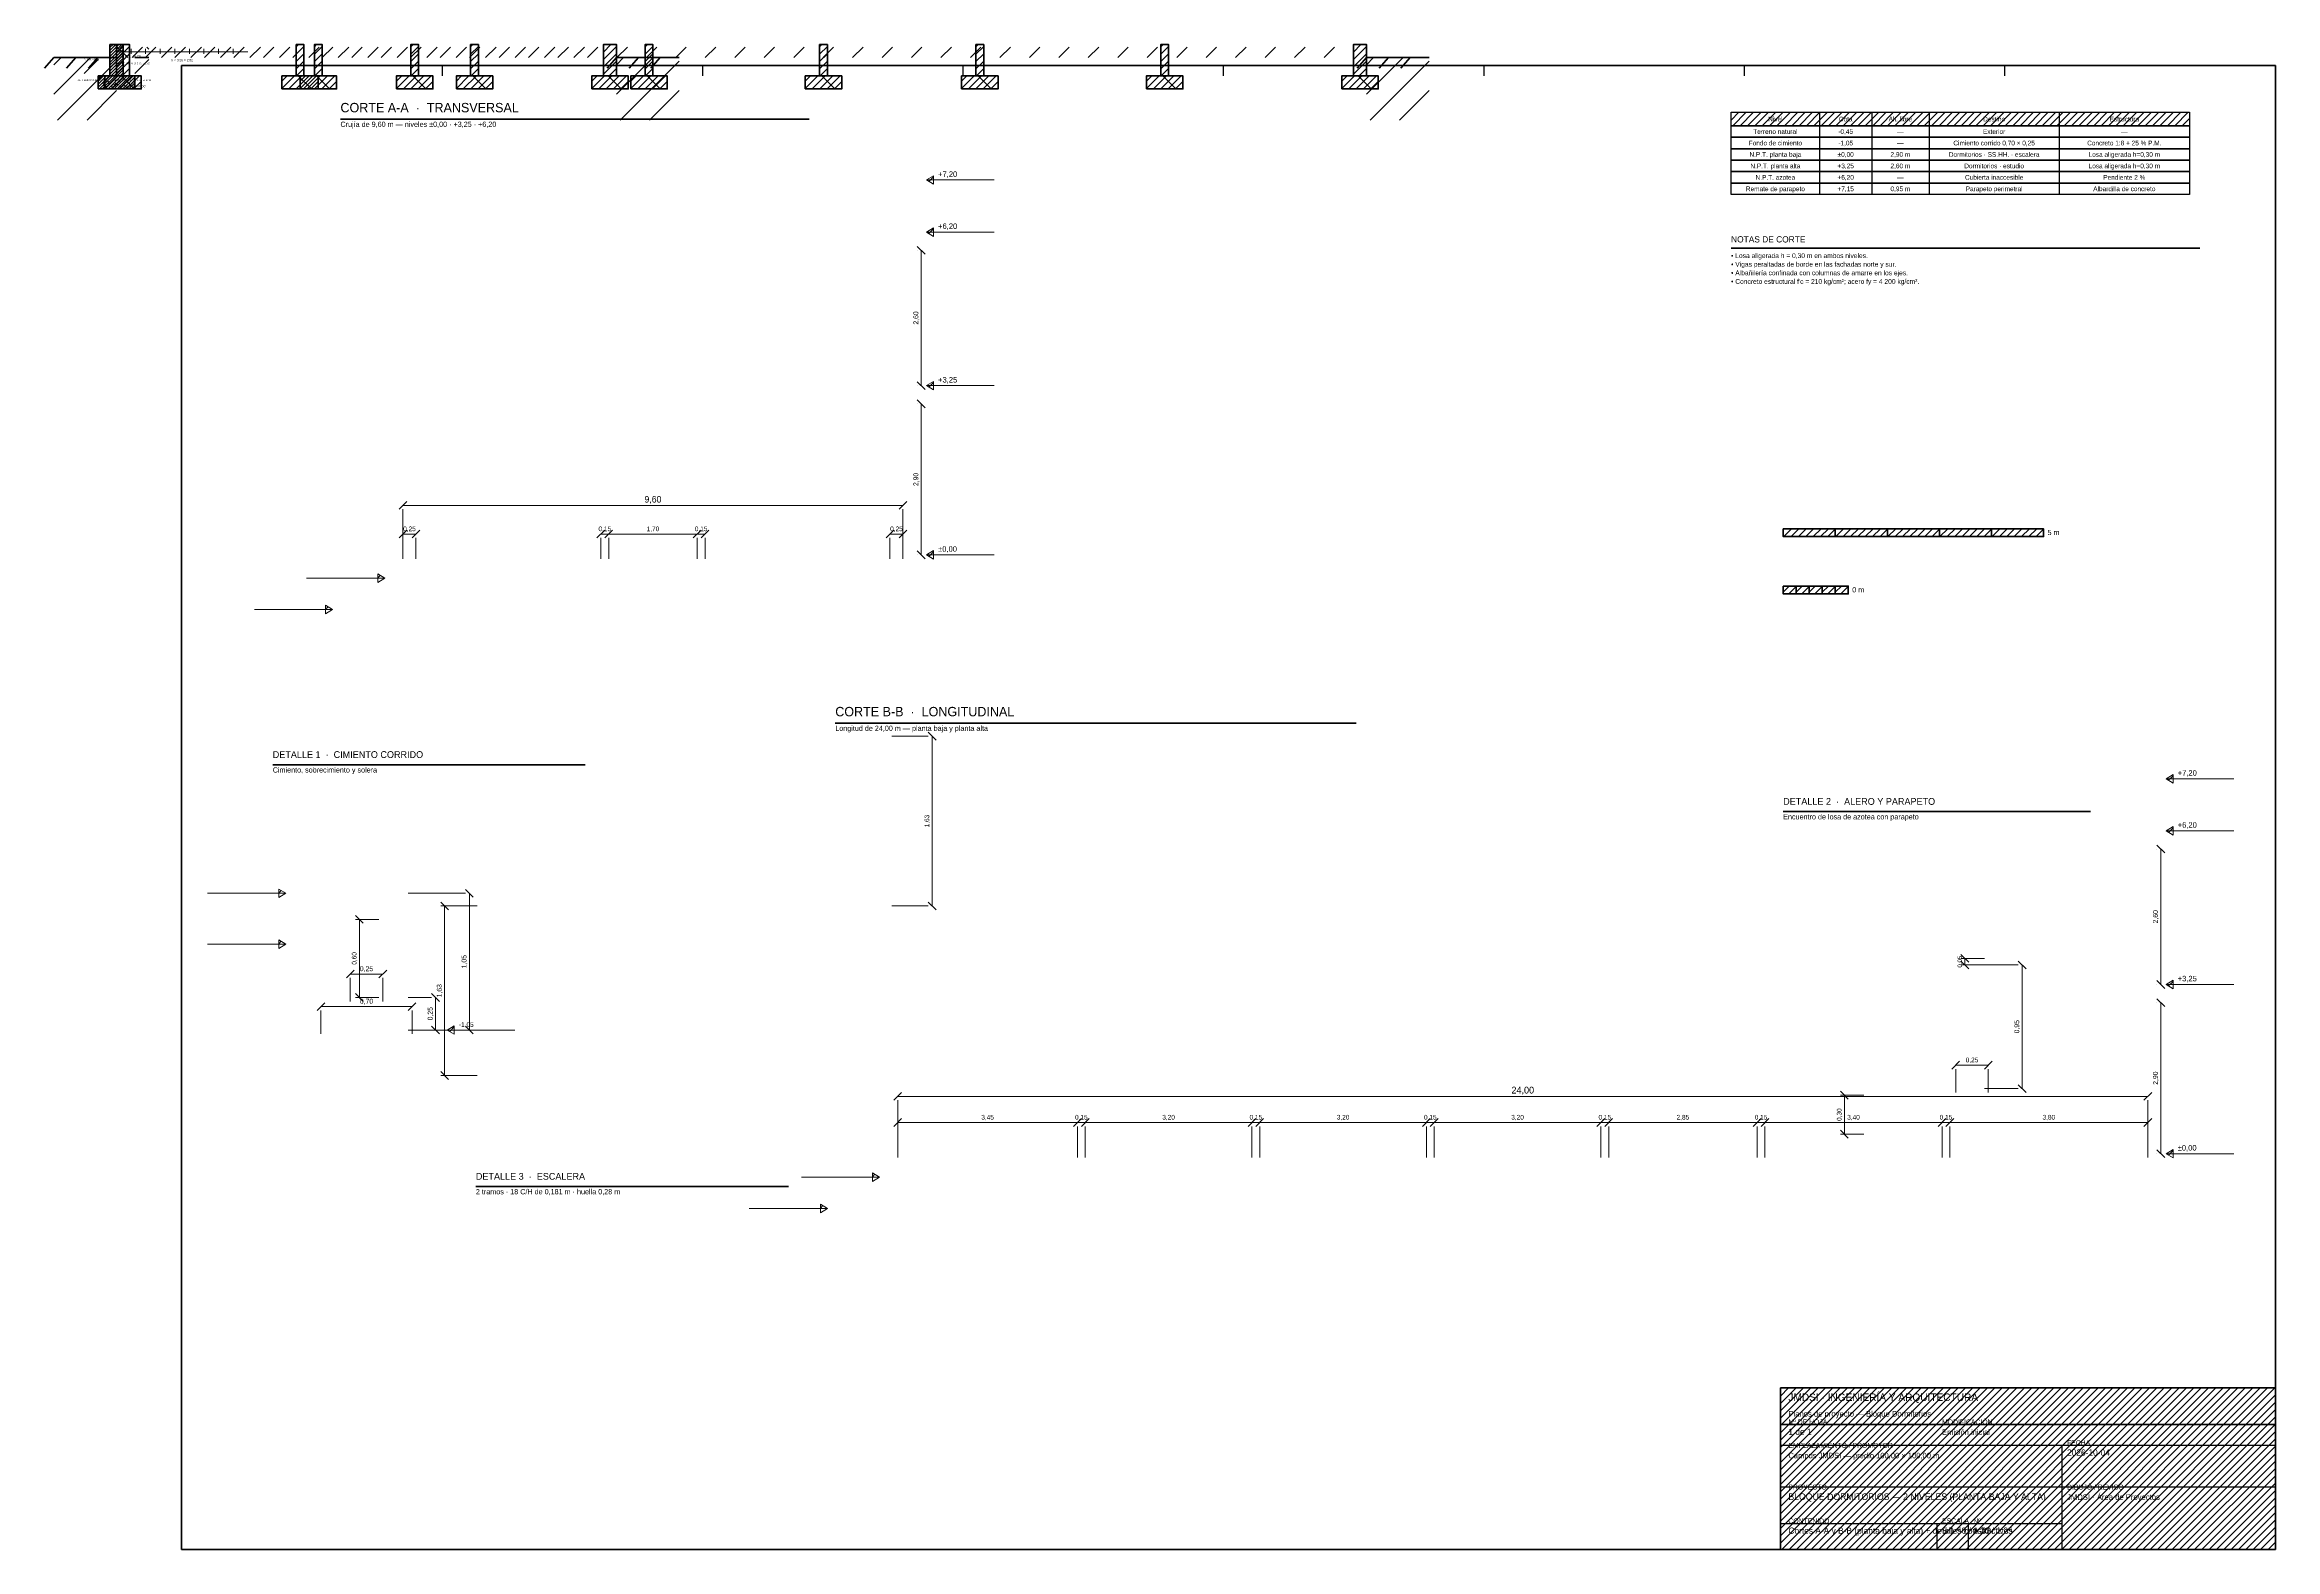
# Model space of a CAD drawing. Header units: metres. Extents: x -1.4 to 41.5, y -29.1 to 7.4.
# Drawn here: x -1.38 to 41.45, y -29.1 to -0.2 of the extents above; entities that cross this region are included whole.
import ezdxf
from ezdxf.enums import TextEntityAlignment as Align

# ---------------------------------------------------------------- set-up
doc = ezdxf.new("R2010")
doc.units = ezdxf.units.M
for name, color, linetype, lineweight in [('cota', 7, 'CONTINUOUS', 13), ('cota-texto', 7, 'CONTINUOUS', 5), ('hatch', 7, 'CONTINUOUS', 9), ('hatch-2', 7, 'CONTINUOUS', 9), ('hormigon', 7, 'CONTINUOUS', 30), ('marco', 7, 'CONTINUOUS', 70), ('marco-fino', 7, 'CONTINUOUS', 25), ('marco-medio', 7, 'CONTINUOUS', 40), ('muro-corte', 7, 'CONTINUOUS', 60), ('nivel', 7, 'CONTINUOUS', 20), ('sanitario', 7, 'CONTINUOUS', 20), ('sombra', 7, 'CONTINUOUS', 5), ('terreno', 7, 'CONTINUOUS', 35), ('texto', 7, 'CONTINUOUS', 5), ('texto-suave', 7, 'CONTINUOUS', 5)]:
    doc.layers.add(name, color=color, linetype=linetype, lineweight=lineweight)

msp = doc.modelspace()

# ---------------------------------------------------------------- linework, layer by layer
at = {"layer": 'cota'}
for p, q in [((0, -0.28), (0, -0.38)), ((0, -0.34), (2.52, -0.34)), ((0.28, -0.28), (0.28, -0.38)), ((0.56, -0.28), (0.56, -0.38)), ((0.84, -0.28), (0.84, -0.38)), ((1.12, -0.28), (1.12, -0.38)), ((1.4, -0.28), (1.4, -0.38)), ((1.68, -0.28), (1.68, -0.38)), ((1.96, -0.28), (1.96, -0.38)), ((2.24, -0.28), (2.24, -0.38)), ((15.375, -4.075), (15.525, -4.225)), ((15.375, -4.15), (15.375, -4.15)), ((15.45, -6.75), (15.45, -4.15)), ((15.375, -6.675), (15.525, -6.825)), ((15.375, -6.75), (15.375, -6.75)), ((15.375, -7.025), (15.525, -7.175)), ((15.375, -7.1), (15.375, -7.1)), ((15.45, -10), (15.45, -7.1)), ((5.425, -9.125), (5.575, -8.975)), ((15.025, -9.125), (15.175, -8.975)), ((5.5, -9.05), (15.1, -9.05)), ((5.5, -10.075), (5.5, -9.125)), ((15.1, -10.075), (15.1, -9.125)), ((5.425, -9.675), (5.575, -9.525)), ((5.5, -9.6), (5.75, -9.6)), ((5.5, -10.075), (5.5, -9.675)), ((5.675, -9.675), (5.825, -9.525)), ((5.75, -10.075), (5.75, -9.675)), ((9.225, -9.675), (9.375, -9.525)), ((9.3, -9.6), (9.45, -9.6)), ((9.3, -10.075), (9.3, -9.675)), ((9.375, -9.675), (9.525, -9.525)), ((9.375, -9.675), (9.525, -9.525)), ((9.45, -9.6), (11.15, -9.6)), ((9.45, -10.075), (9.45, -9.675)), ((9.45, -10.075), (9.45, -9.675)), ((11.075, -9.675), (11.225, -9.525)), ((11.075, -9.675), (11.225, -9.525)), ((11.15, -9.6), (11.3, -9.6)), ((11.15, -10.075), (11.15, -9.675)), ((11.15, -10.075), (11.15, -9.675)), ((11.225, -9.675), (11.375, -9.525)), ((11.3, -10.075), (11.3, -9.675)), ((14.775, -9.675), (14.925, -9.525)), ((14.85, -9.6), (15.1, -9.6)), ((14.85, -10.075), (14.85, -9.675)), ((15.025, -9.675), (15.175, -9.525)), ((15.1, -10.075), (15.1, -9.675)), ((15.375, -9.925), (15.525, -10.075)), ((15.375, -10), (15.375, -10)), ((14.885, -13.482), (15.585, -13.482)), ((15.585, -13.407), (15.735, -13.557)), ((15.66, -16.742), (15.66, -13.482)), ((39.175, -15.575), (39.325, -15.725)), ((39.175, -15.65), (39.175, -15.65)), ((39.25, -18.25), (39.25, -15.65)), ((5.6, -16.5), (6.7, -16.5)), ((6.225, -16.667), (6.375, -16.817)), ((6.7, -16.425), (6.85, -16.575)), ((6.775, -19.125), (6.775, -16.5)), ((15.585, -16.667), (15.735, -16.817)), ((4.588, -16.925), (4.737, -17.075)), ((5.038, -17), (4.588, -17)), ((4.663, -18.5), (4.663, -17)), ((6.925, -16.742), (6.225, -16.742)), ((6.3, -20), (6.3, -16.742)), ((14.885, -16.742), (15.585, -16.742)), ((4.413, -18.125), (4.562, -17.975)), ((5.038, -18.125), (5.188, -17.975)), ((35.413, -17.675), (35.562, -17.825)), ((35.863, -17.75), (35.413, -17.75)), ((35.413, -17.8), (35.562, -17.95)), ((35.863, -17.875), (35.413, -17.875)), ((35.488, -17.875), (35.488, -17.75)), ((35.863, -17.875), (36.513, -17.875)), ((36.513, -17.8), (36.663, -17.95)), ((36.587, -20.25), (36.587, -17.875)), ((4.487, -18.05), (5.113, -18.05)), ((4.487, -18.575), (4.487, -18.125)), ((5.113, -18.575), (5.113, -18.125)), ((39.175, -18.175), (39.325, -18.325)), ((39.175, -18.25), (39.175, -18.25)), ((3.85, -18.75), (4, -18.6)), ((3.925, -18.675), (5.675, -18.675)), ((3.925, -19.2), (3.925, -18.75)), ((4.588, -18.425), (4.737, -18.575)), ((5.038, -18.5), (4.588, -18.5)), ((5.6, -18.5), (6.05, -18.5)), ((5.6, -18.75), (5.75, -18.6)), ((5.675, -19.2), (5.675, -18.75)), ((6.05, -18.425), (6.2, -18.575)), ((6.125, -19.125), (6.125, -18.5)), ((39.175, -18.525), (39.325, -18.675)), ((39.175, -18.6), (39.175, -18.6)), ((39.25, -21.5), (39.25, -18.6)), ((5.6, -19.125), (6.05, -19.125)), ((5.6, -19.125), (6.7, -19.125)), ((6.05, -19.05), (6.2, -19.2)), ((6.7, -19.05), (6.85, -19.2)), ((6.225, -19.925), (6.375, -20.075)), ((6.925, -20), (6.225, -20)), ((35.238, -19.875), (35.388, -19.725)), ((35.312, -19.8), (35.938, -19.8)), ((35.312, -20.325), (35.312, -19.875)), ((35.863, -19.875), (36.013, -19.725)), ((35.938, -20.325), (35.938, -19.875)), ((14.925, -20.475), (15.075, -20.325)), ((15, -20.4), (39, -20.4)), ((15, -21.575), (15, -20.475)), ((33.1, -20.3), (33.25, -20.45)), ((33.55, -20.375), (33.1, -20.375)), ((33.175, -21.125), (33.175, -20.375)), ((35.863, -20.25), (36.513, -20.25)), ((36.513, -20.175), (36.663, -20.325)), ((38.925, -20.475), (39.075, -20.325)), ((39, -21.575), (39, -20.475)), ((14.925, -20.975), (15.075, -20.825)), ((15, -20.9), (18.45, -20.9)), ((15, -21.575), (15, -20.975)), ((18.375, -20.975), (18.525, -20.825)), ((18.375, -20.975), (18.525, -20.825)), ((18.45, -20.9), (18.6, -20.9)), ((18.45, -21.575), (18.45, -20.975)), ((18.45, -21.575), (18.45, -20.975)), ((18.525, -20.975), (18.675, -20.825)), ((18.525, -20.975), (18.675, -20.825)), ((18.6, -20.9), (21.8, -20.9)), ((18.6, -21.575), (18.6, -20.975)), ((18.6, -21.575), (18.6, -20.975)), ((21.725, -20.975), (21.875, -20.825)), ((21.725, -20.975), (21.875, -20.825)), ((21.8, -20.9), (21.95, -20.9)), ((21.8, -21.575), (21.8, -20.975)), ((21.8, -21.575), (21.8, -20.975)), ((21.875, -20.975), (22.025, -20.825)), ((21.875, -20.975), (22.025, -20.825)), ((21.95, -20.9), (25.15, -20.9)), ((21.95, -21.575), (21.95, -20.975)), ((21.95, -21.575), (21.95, -20.975)), ((25.075, -20.975), (25.225, -20.825)), ((25.075, -20.975), (25.225, -20.825)), ((25.15, -20.9), (25.3, -20.9)), ((25.15, -21.575), (25.15, -20.975)), ((25.15, -21.575), (25.15, -20.975)), ((25.225, -20.975), (25.375, -20.825)), ((25.225, -20.975), (25.375, -20.825)), ((25.3, -20.9), (28.5, -20.9)), ((25.3, -21.575), (25.3, -20.975)), ((25.3, -21.575), (25.3, -20.975)), ((28.425, -20.975), (28.575, -20.825)), ((28.425, -20.975), (28.575, -20.825)), ((28.5, -20.9), (28.65, -20.9)), ((28.5, -21.575), (28.5, -20.975)), ((28.5, -21.575), (28.5, -20.975)), ((28.575, -20.975), (28.725, -20.825)), ((28.575, -20.975), (28.725, -20.825)), ((28.65, -20.9), (31.5, -20.9)), ((28.65, -21.575), (28.65, -20.975)), ((28.65, -21.575), (28.65, -20.975)), ((31.425, -20.975), (31.575, -20.825)), ((31.425, -20.975), (31.575, -20.825)), ((31.5, -20.9), (31.65, -20.9)), ((31.5, -21.575), (31.5, -20.975)), ((31.5, -21.575), (31.5, -20.975)), ((31.575, -20.975), (31.725, -20.825)), ((31.575, -20.975), (31.725, -20.825)), ((31.65, -20.9), (35.05, -20.9)), ((31.65, -21.575), (31.65, -20.975)), ((31.65, -21.575), (31.65, -20.975)), ((34.975, -20.975), (35.125, -20.825)), ((34.975, -20.975), (35.125, -20.825)), ((35.05, -20.9), (35.2, -20.9)), ((35.05, -21.575), (35.05, -20.975)), ((35.05, -21.575), (35.05, -20.975)), ((35.125, -20.975), (35.275, -20.825)), ((35.125, -20.975), (35.275, -20.825)), ((35.2, -20.9), (39, -20.9)), ((35.2, -21.575), (35.2, -20.975)), ((35.2, -21.575), (35.2, -20.975)), ((38.925, -20.975), (39.075, -20.825)), ((39, -21.575), (39, -20.975)), ((33.1, -21.05), (33.25, -21.2)), ((33.55, -21.125), (33.1, -21.125)), ((39.175, -21.425), (39.325, -21.575)), ((39.175, -21.5), (39.175, -21.5))]:
    msp.add_line(p, q, dxfattribs=at)
at = {"layer": 'hatch'}
for p, q in [((-0.125, -0.428), (0.103, -0.2)), ((-0.125, -0.371), (0.046, -0.2)), ((-0.125, -0.315), (-0.01, -0.2)), ((-0.125, -0.258), (-0.067, -0.2)), ((-0.125, -0.201), (-0.124, -0.2)), ((-0.125, -0.484), (0.125, -0.234)), ((-0.125, -0.541), (0.125, -0.291)), ((-0.125, -0.597), (0.125, -0.347)), ((-0.125, -0.654), (0.125, -0.404)), ((0, -0.343), (0.143, -0.2)), ((0, -0.201), (0.001, -0.2)), ((0, -0.343), (0.143, -0.2)), ((0, -0.201), (0.001, -0.2)), ((0, -0.484), (0.25, -0.234)), ((0, -0.484), (0.25, -0.234)), ((0, -0.626), (0.25, -0.376)), ((0, -0.626), (0.25, -0.376)), ((0.299, -0.45), (0.499, -0.25)), ((0.557, -0.45), (0.757, -0.25)), ((0.865, -0.45), (1.065, -0.25)), ((1.123, -0.45), (1.323, -0.25)), ((1.43, -0.45), (1.63, -0.25)), ((1.688, -0.45), (1.888, -0.25)), ((1.996, -0.45), (2.196, -0.25)), ((2.254, -0.45), (2.454, -0.25)), ((2.562, -0.45), (2.762, -0.25)), ((2.82, -0.45), (3.02, -0.25)), ((3.127, -0.45), (3.327, -0.25)), ((3.385, -0.45), (3.585, -0.25)), ((3.45, -0.243), (3.493, -0.2)), ((3.45, -0.384), (3.6, -0.234)), ((3.45, -0.526), (3.6, -0.376)), ((3.693, -0.45), (3.893, -0.25)), ((3.8, -0.243), (3.843, -0.2)), ((3.8, -0.384), (3.95, -0.234)), ((3.8, -0.526), (3.95, -0.376)), ((3.951, -0.45), (4.151, -0.25)), ((4.259, -0.45), (4.459, -0.25)), ((4.517, -0.45), (4.717, -0.25)), ((4.825, -0.45), (5.025, -0.25)), ((5.082, -0.45), (5.282, -0.25)), ((5.39, -0.45), (5.59, -0.25)), ((5.648, -0.45), (5.848, -0.25)), ((5.65, -0.243), (5.693, -0.2)), ((5.65, -0.384), (5.8, -0.234)), ((5.65, -0.526), (5.8, -0.376)), ((5.956, -0.45), (6.156, -0.25)), ((6.214, -0.45), (6.414, -0.25)), ((6.522, -0.45), (6.722, -0.25)), ((6.779, -0.45), (6.979, -0.25)), ((6.8, -0.243), (6.843, -0.2)), ((6.8, -0.384), (6.95, -0.234)), ((6.8, -0.526), (6.95, -0.376)), ((7.087, -0.45), (7.287, -0.25)), ((7.345, -0.45), (7.545, -0.25)), ((7.653, -0.45), (7.853, -0.25)), ((7.911, -0.45), (8.111, -0.25)), ((8.219, -0.45), (8.419, -0.25)), ((8.476, -0.45), (8.676, -0.25)), ((8.784, -0.45), (8.984, -0.25)), ((9.042, -0.45), (9.242, -0.25)), ((9.35, -0.343), (9.493, -0.2)), ((9.35, -0.201), (9.351, -0.2)), ((9.35, -0.484), (9.6, -0.234)), ((9.35, -0.626), (9.6, -0.376)), ((9.608, -0.45), (9.808, -0.25)), ((10.15, -0.243), (10.193, -0.2)), ((10.15, -0.384), (10.3, -0.234)), ((10.15, -0.526), (10.3, -0.376)), ((10.174, -0.45), (10.374, -0.25)), ((10.739, -0.45), (10.939, -0.25)), ((11.305, -0.45), (11.505, -0.25)), ((11.871, -0.45), (12.071, -0.25)), ((12.436, -0.45), (12.636, -0.25)), ((13.002, -0.45), (13.202, -0.25)), ((13.5, -0.243), (13.543, -0.2)), ((13.5, -0.384), (13.65, -0.234)), ((13.5, -0.526), (13.65, -0.376)), ((13.568, -0.45), (13.768, -0.25)), ((14.133, -0.45), (14.333, -0.25)), ((14.699, -0.45), (14.899, -0.25)), ((15.265, -0.45), (15.465, -0.25)), ((15.83, -0.45), (16.03, -0.25)), ((16.396, -0.45), (16.596, -0.25)), ((16.5, -0.243), (16.543, -0.2)), ((16.5, -0.384), (16.65, -0.234)), ((16.5, -0.526), (16.65, -0.376)), ((16.962, -0.45), (17.162, -0.25)), ((17.527, -0.45), (17.727, -0.25)), ((18.093, -0.45), (18.293, -0.25)), ((18.659, -0.45), (18.859, -0.25)), ((19.225, -0.45), (19.425, -0.25)), ((19.79, -0.45), (19.99, -0.25)), ((20.05, -0.243), (20.093, -0.2)), ((20.05, -0.384), (20.2, -0.234)), ((20.05, -0.526), (20.2, -0.376)), ((20.356, -0.45), (20.556, -0.25)), ((20.922, -0.45), (21.122, -0.25)), ((21.487, -0.45), (21.687, -0.25)), ((22.053, -0.45), (22.253, -0.25)), ((22.619, -0.45), (22.819, -0.25)), ((23.184, -0.45), (23.384, -0.25)), ((23.75, -0.343), (23.893, -0.2)), ((23.75, -0.201), (23.751, -0.2)), ((23.75, -0.484), (24, -0.234)), ((23.75, -0.626), (24, -0.376)), ((-0.62, -0.754), (-0.35, -0.484)), ((-0.35, -1.015), (-0.135, -0.8)), ((-0.35, -0.958), (-0.192, -0.8)), ((-0.35, -0.901), (-0.249, -0.8)), ((-0.35, -0.845), (-0.305, -0.8)), ((-0.329, -1.05), (-0.079, -0.8)), ((-0.272, -1.05), (-0.022, -0.8)), ((-0.225, -1.043), (0.018, -0.8)), ((-0.225, -0.901), (-0.124, -0.8)), ((-0.225, -1.043), (0.018, -0.8)), ((-0.225, -0.901), (-0.124, -0.8)), ((-0.216, -1.05), (0.034, -0.8)), ((-0.159, -1.05), (0.091, -0.8)), ((-0.125, -0.711), (0.125, -0.461)), ((-0.125, -0.767), (0.125, -0.517)), ((-0.103, -1.05), (0.147, -0.8)), ((-0.101, -0.8), (0.125, -0.574)), ((-0.091, -1.05), (0.159, -0.8)), ((-0.091, -1.05), (0.159, -0.8)), ((-0.046, -1.05), (0.204, -0.8)), ((-0.045, -0.8), (0.125, -0.63)), ((0, -0.767), (0.25, -0.517)), ((0, -0.767), (0.25, -0.517)), ((0.011, -1.05), (0.261, -0.8)), ((0.012, -0.8), (0.125, -0.687)), ((0.051, -1.05), (0.301, -0.8)), ((0.051, -1.05), (0.301, -0.8)), ((0.067, -1.05), (0.317, -0.8)), ((0.068, -0.8), (0.125, -0.743)), ((0.091, -0.8), (0.341, -1.05)), ((0.091, -0.8), (0.341, -1.05)), ((0.109, -0.8), (0.25, -0.659)), ((0.109, -0.8), (0.25, -0.659)), ((0.124, -1.05), (0.35, -0.824)), ((0.192, -1.05), (0.442, -0.8)), ((0.192, -1.05), (0.442, -0.8)), ((0.35, -0.754), (0.62, -0.484)), ((3.175, -1.043), (3.418, -0.8)), ((3.175, -0.901), (3.276, -0.8)), ((3.309, -1.05), (3.559, -0.8)), ((3.45, -0.667), (3.6, -0.517)), ((3.451, -1.05), (3.701, -0.8)), ((3.459, -0.8), (3.6, -0.659)), ((3.491, -0.8), (3.741, -1.05)), ((3.525, -1.043), (3.768, -0.8)), ((3.525, -0.901), (3.626, -0.8)), ((3.592, -1.05), (3.842, -0.8)), ((3.659, -1.05), (3.909, -0.8)), ((3.8, -0.667), (3.95, -0.517)), ((3.801, -1.05), (4.051, -0.8)), ((3.809, -0.8), (3.95, -0.659)), ((3.841, -0.8), (4.091, -1.05)), ((3.942, -1.05), (4.192, -0.8)), ((5.375, -1.043), (5.618, -0.8)), ((5.375, -0.901), (5.476, -0.8)), ((5.509, -1.05), (5.759, -0.8)), ((5.65, -0.667), (5.8, -0.517)), ((5.651, -1.05), (5.901, -0.8)), ((5.659, -0.8), (5.8, -0.659)), ((5.691, -0.8), (5.941, -1.05)), ((5.792, -1.05), (6.042, -0.8)), ((6.525, -1.043), (6.768, -0.8)), ((6.525, -0.901), (6.626, -0.8)), ((6.659, -1.05), (6.909, -0.8)), ((6.8, -0.667), (6.95, -0.517)), ((6.801, -1.05), (7.051, -0.8)), ((6.809, -0.8), (6.95, -0.659)), ((6.841, -0.8), (7.091, -1.05)), ((6.942, -1.05), (7.192, -0.8)), ((9.125, -1.043), (9.368, -0.8)), ((9.125, -0.901), (9.226, -0.8)), ((9.259, -1.05), (9.509, -0.8)), ((9.35, -0.767), (9.6, -0.517)), ((9.401, -1.05), (9.651, -0.8)), ((9.441, -0.8), (9.691, -1.05)), ((9.459, -0.8), (9.6, -0.659)), ((9.542, -1.05), (9.792, -0.8)), ((9.875, -1.043), (10.118, -0.8)), ((9.875, -0.901), (9.976, -0.8)), ((10.009, -1.05), (10.259, -0.8)), ((10.15, -0.667), (10.3, -0.517)), ((10.151, -1.05), (10.401, -0.8)), ((10.159, -0.8), (10.3, -0.659)), ((10.191, -0.8), (10.441, -1.05)), ((10.292, -1.05), (10.542, -0.8)), ((13.225, -1.043), (13.468, -0.8)), ((13.225, -0.901), (13.326, -0.8)), ((13.359, -1.05), (13.609, -0.8)), ((13.5, -0.667), (13.65, -0.517)), ((13.501, -1.05), (13.751, -0.8)), ((13.509, -0.8), (13.65, -0.659)), ((13.541, -0.8), (13.791, -1.05)), ((13.642, -1.05), (13.892, -0.8)), ((16.225, -1.043), (16.468, -0.8)), ((16.225, -0.901), (16.326, -0.8)), ((16.359, -1.05), (16.609, -0.8)), ((16.5, -0.667), (16.65, -0.517)), ((16.501, -1.05), (16.751, -0.8)), ((16.509, -0.8), (16.65, -0.659)), ((16.541, -0.8), (16.791, -1.05)), ((16.642, -1.05), (16.892, -0.8)), ((19.775, -1.043), (20.018, -0.8)), ((19.775, -0.901), (19.876, -0.8)), ((19.909, -1.05), (20.159, -0.8)), ((20.05, -0.667), (20.2, -0.517)), ((20.051, -1.05), (20.301, -0.8)), ((20.059, -0.8), (20.2, -0.659)), ((20.091, -0.8), (20.341, -1.05)), ((20.192, -1.05), (20.442, -0.8)), ((23.525, -1.043), (23.768, -0.8)), ((23.525, -0.901), (23.626, -0.8)), ((23.659, -1.05), (23.909, -0.8)), ((23.75, -0.767), (24, -0.517)), ((23.801, -1.05), (24.051, -0.8)), ((23.841, -0.8), (24.091, -1.05)), ((23.859, -0.8), (24, -0.659)), ((23.942, -1.05), (24.192, -0.8)), ((0.18, -1.05), (0.35, -0.88)), ((0.237, -1.05), (0.35, -0.937)), ((0.293, -1.05), (0.35, -0.993)), ((0.334, -1.05), (0.475, -0.909)), ((0.334, -1.05), (0.475, -0.909)), ((3.734, -1.05), (3.875, -0.909)), ((4.084, -1.05), (4.225, -0.909)), ((5.934, -1.05), (6.075, -0.909)), ((7.084, -1.05), (7.225, -0.909)), ((9.684, -1.05), (9.825, -0.909)), ((10.434, -1.05), (10.575, -0.909)), ((13.784, -1.05), (13.925, -0.909)), ((16.784, -1.05), (16.925, -0.909)), ((20.334, -1.05), (20.475, -0.909)), ((24.084, -1.05), (24.225, -0.909)), ((31, -1.65), (31.15, -1.5)), ((31, -1.509), (31.009, -1.5)), ((31.032, -1.76), (31.292, -1.5)), ((31.173, -1.76), (31.433, -1.5)), ((31.315, -1.76), (31.575, -1.5)), ((31.456, -1.76), (31.716, -1.5)), ((31.598, -1.76), (31.858, -1.5)), ((31.739, -1.76), (31.999, -1.5)), ((31.88, -1.76), (32.14, -1.5)), ((32.022, -1.76), (32.282, -1.5)), ((32.163, -1.76), (32.423, -1.5)), ((32.305, -1.76), (32.565, -1.5)), ((32.446, -1.76), (32.706, -1.5)), ((32.588, -1.76), (32.848, -1.5)), ((32.729, -1.76), (32.989, -1.5)), ((32.87, -1.76), (33.13, -1.5)), ((33.012, -1.76), (33.272, -1.5)), ((33.153, -1.76), (33.413, -1.5)), ((33.295, -1.76), (33.555, -1.5)), ((33.436, -1.76), (33.696, -1.5)), ((33.577, -1.76), (33.837, -1.5)), ((33.719, -1.76), (33.979, -1.5)), ((33.86, -1.76), (34.12, -1.5)), ((34.002, -1.76), (34.262, -1.5)), ((34.143, -1.76), (34.403, -1.5)), ((34.285, -1.76), (34.545, -1.5)), ((34.426, -1.76), (34.686, -1.5)), ((34.567, -1.76), (34.827, -1.5)), ((34.709, -1.76), (34.969, -1.5)), ((34.85, -1.76), (35.11, -1.5)), ((34.992, -1.76), (35.252, -1.5)), ((35.133, -1.76), (35.393, -1.5)), ((35.275, -1.76), (35.535, -1.5)), ((35.416, -1.76), (35.676, -1.5)), ((35.557, -1.76), (35.817, -1.5)), ((35.699, -1.76), (35.959, -1.5)), ((35.84, -1.76), (36.1, -1.5)), ((35.982, -1.76), (36.242, -1.5)), ((36.123, -1.76), (36.383, -1.5)), ((36.264, -1.76), (36.524, -1.5)), ((36.406, -1.76), (36.666, -1.5)), ((36.547, -1.76), (36.807, -1.5)), ((36.689, -1.76), (36.949, -1.5)), ((36.83, -1.76), (37.09, -1.5)), ((36.972, -1.76), (37.232, -1.5)), ((37.113, -1.76), (37.373, -1.5)), ((37.254, -1.76), (37.514, -1.5)), ((37.396, -1.76), (37.656, -1.5)), ((37.537, -1.76), (37.797, -1.5)), ((37.679, -1.76), (37.939, -1.5)), ((37.82, -1.76), (38.08, -1.5)), ((37.962, -1.76), (38.222, -1.5)), ((38.103, -1.76), (38.363, -1.5)), ((38.244, -1.76), (38.504, -1.5)), ((38.386, -1.76), (38.646, -1.5)), ((38.527, -1.76), (38.787, -1.5)), ((38.669, -1.76), (38.929, -1.5)), ((38.81, -1.76), (39.07, -1.5)), ((38.951, -1.76), (39.211, -1.5)), ((39.093, -1.76), (39.353, -1.5)), ((39.234, -1.76), (39.494, -1.5)), ((39.376, -1.76), (39.636, -1.5)), ((39.517, -1.76), (39.777, -1.5)), ((39.659, -1.76), (39.8, -1.619)), ((15.597, -2.829), (15.685, -2.741)), ((15.597, -3.829), (15.685, -3.741)), ((15.597, -6.779), (15.685, -6.691)), ((32, -9.519), (32.019, -9.5)), ((32.01, -9.65), (32.16, -9.5)), ((32.151, -9.65), (32.301, -9.5)), ((32.293, -9.65), (32.443, -9.5)), ((32.434, -9.65), (32.584, -9.5)), ((32.576, -9.65), (32.726, -9.5)), ((32.717, -9.65), (32.867, -9.5)), ((32.859, -9.65), (33, -9.509)), ((33, -9.519), (33.019, -9.5)), ((33.01, -9.65), (33.16, -9.5)), ((33.151, -9.65), (33.301, -9.5)), ((33.293, -9.65), (33.443, -9.5)), ((33.434, -9.65), (33.584, -9.5)), ((33.576, -9.65), (33.726, -9.5)), ((33.717, -9.65), (33.867, -9.5)), ((33.859, -9.65), (34, -9.509)), ((34, -9.519), (34.019, -9.5)), ((34.01, -9.65), (34.16, -9.5)), ((34.151, -9.65), (34.301, -9.5)), ((34.293, -9.65), (34.443, -9.5)), ((34.434, -9.65), (34.584, -9.5)), ((34.576, -9.65), (34.726, -9.5)), ((34.717, -9.65), (34.867, -9.5)), ((34.859, -9.65), (35, -9.509)), ((35, -9.519), (35.019, -9.5)), ((35.01, -9.65), (35.16, -9.5)), ((35.151, -9.65), (35.301, -9.5)), ((35.293, -9.65), (35.443, -9.5)), ((35.434, -9.65), (35.584, -9.5)), ((35.576, -9.65), (35.726, -9.5)), ((35.717, -9.65), (35.867, -9.5)), ((35.859, -9.65), (36, -9.509)), ((36, -9.519), (36.019, -9.5)), ((36.01, -9.65), (36.16, -9.5)), ((36.151, -9.65), (36.301, -9.5)), ((36.293, -9.65), (36.443, -9.5)), ((36.434, -9.65), (36.584, -9.5)), ((36.576, -9.65), (36.726, -9.5)), ((36.717, -9.65), (36.867, -9.5)), ((36.859, -9.65), (37, -9.509)), ((15.597, -10.029), (15.685, -9.941)), ((5.015, -10.444), (5.062, -10.396)), ((32, -10.717), (32.117, -10.6)), ((32.109, -10.75), (32.25, -10.609)), ((32.25, -10.717), (32.367, -10.6)), ((32.359, -10.75), (32.5, -10.609)), ((32.5, -10.717), (32.617, -10.6)), ((32.609, -10.75), (32.75, -10.609)), ((32.75, -10.717), (32.867, -10.6)), ((32.859, -10.75), (33, -10.609)), ((33, -10.717), (33.117, -10.6)), ((33.109, -10.75), (33.25, -10.609)), ((4.015, -11.044), (4.062, -10.996)), ((39.397, -14.329), (39.485, -14.241)), ((39.397, -15.329), (39.485, -15.241)), ((3.115, -16.494), (3.162, -16.446)), ((3.115, -17.469), (3.162, -17.421)), ((39.397, -18.279), (39.485, -18.191)), ((6.397, -19.154), (6.485, -19.066)), ((39.397, -21.529), (39.485, -21.441)), ((14.515, -21.944), (14.562, -21.896)), ((13.515, -22.544), (13.562, -22.496)), ((31.95, -28.983), (34.933, -26)), ((31.95, -28.842), (34.792, -26)), ((31.95, -28.701), (34.651, -26)), ((31.95, -28.559), (34.509, -26)), ((31.95, -28.418), (34.368, -26)), ((31.95, -28.276), (34.226, -26)), ((31.95, -28.135), (34.085, -26)), ((31.95, -27.993), (33.943, -26)), ((31.95, -27.852), (33.802, -26)), ((31.95, -27.711), (33.661, -26)), ((31.95, -27.569), (33.519, -26)), ((31.95, -27.428), (33.378, -26)), ((31.95, -27.286), (33.236, -26)), ((31.95, -27.145), (33.095, -26)), ((31.95, -27.003), (32.953, -26)), ((31.95, -26.862), (32.812, -26)), ((31.95, -26.721), (32.671, -26)), ((31.95, -26.579), (32.529, -26)), ((31.95, -26.438), (32.388, -26)), ((31.95, -26.296), (32.246, -26)), ((31.95, -26.155), (32.105, -26)), ((31.95, -26.013), (31.963, -26)), ((31.975, -29.1), (35.075, -26)), ((32.116, -29.1), (35.216, -26)), ((32.258, -29.1), (35.358, -26)), ((32.399, -29.1), (35.499, -26)), ((32.54, -29.1), (35.64, -26)), ((32.682, -29.1), (35.782, -26)), ((32.823, -29.1), (35.923, -26)), ((32.965, -29.1), (36.065, -26)), ((33.106, -29.1), (36.206, -26)), ((33.248, -29.1), (36.348, -26)), ((33.389, -29.1), (36.489, -26)), ((33.53, -29.1), (36.63, -26)), ((33.672, -29.1), (36.772, -26)), ((33.813, -29.1), (36.913, -26)), ((33.955, -29.1), (37.055, -26)), ((34.096, -29.1), (37.196, -26)), ((34.238, -29.1), (37.338, -26)), ((34.379, -29.1), (37.479, -26)), ((34.52, -29.1), (37.62, -26)), ((34.662, -29.1), (37.762, -26)), ((34.803, -29.1), (37.903, -26)), ((34.945, -29.1), (38.045, -26)), ((35.086, -29.1), (38.186, -26)), ((35.227, -29.1), (38.327, -26)), ((35.369, -29.1), (38.469, -26)), ((35.51, -29.1), (38.61, -26)), ((35.652, -29.1), (38.752, -26)), ((35.793, -29.1), (38.893, -26)), ((35.935, -29.1), (39.035, -26)), ((36.076, -29.1), (39.176, -26)), ((36.217, -29.1), (39.317, -26)), ((36.359, -29.1), (39.459, -26)), ((36.5, -29.1), (39.6, -26)), ((36.642, -29.1), (39.742, -26)), ((36.783, -29.1), (39.883, -26)), ((36.925, -29.1), (40.025, -26)), ((37.066, -29.1), (40.166, -26)), ((37.207, -29.1), (40.307, -26)), ((37.349, -29.1), (40.449, -26)), ((37.49, -29.1), (40.59, -26)), ((37.632, -29.1), (40.732, -26)), ((37.773, -29.1), (40.873, -26)), ((37.914, -29.1), (41.014, -26)), ((38.056, -29.1), (41.156, -26)), ((38.197, -29.1), (41.297, -26)), ((38.339, -29.1), (41.439, -26)), ((38.48, -29.1), (41.45, -26.13)), ((38.622, -29.1), (41.45, -26.272)), ((38.763, -29.1), (41.45, -26.413)), ((38.904, -29.1), (41.45, -26.554)), ((39.046, -29.1), (41.45, -26.696)), ((39.187, -29.1), (41.45, -26.837)), ((39.329, -29.1), (41.45, -26.979)), ((39.47, -29.1), (41.45, -27.12)), ((39.612, -29.1), (41.45, -27.262)), ((39.753, -29.1), (41.45, -27.403)), ((39.894, -29.1), (41.45, -27.544)), ((40.036, -29.1), (41.45, -27.686)), ((40.177, -29.1), (41.45, -27.827)), ((40.319, -29.1), (41.45, -27.969)), ((40.46, -29.1), (41.45, -28.11)), ((40.601, -29.1), (41.45, -28.251)), ((40.743, -29.1), (41.45, -28.393)), ((40.884, -29.1), (41.45, -28.534)), ((41.026, -29.1), (41.45, -28.676)), ((41.167, -29.1), (41.45, -28.817)), ((41.309, -29.1), (41.45, -28.959))]:
    msp.add_line(p, q, dxfattribs=at)
at = {"layer": 'hatch-2'}
for p, q in [((0.016, -0.25), (0.216, -0.45)), ((0.581, -0.25), (0.62, -0.289))]:
    msp.add_line(p, q, dxfattribs=at)
at = {"layer": 'hormigon'}
for points in [[(-0.125, -0.8), (0.125, -0.8), (0.125, -0.2), (-0.125, -0.2)], [(0, -0.8), (0.25, -0.8), (0.25, -0.2), (0, -0.2)], [(0, -0.8), (0.25, -0.8), (0.25, -0.2), (0, -0.2)], [(3.45, -0.8), (3.6, -0.8), (3.6, -0.2), (3.45, -0.2)], [(3.8, -0.8), (3.95, -0.8), (3.95, -0.2), (3.8, -0.2)], [(5.65, -0.8), (5.8, -0.8), (5.8, -0.2), (5.65, -0.2)], [(6.8, -0.8), (6.95, -0.8), (6.95, -0.2), (6.8, -0.2)], [(9.35, -0.8), (9.6, -0.8), (9.6, -0.2), (9.35, -0.2)], [(10.15, -0.8), (10.3, -0.8), (10.3, -0.2), (10.15, -0.2)], [(13.5, -0.8), (13.65, -0.8), (13.65, -0.2), (13.5, -0.2)], [(16.5, -0.8), (16.65, -0.8), (16.65, -0.2), (16.5, -0.2)], [(20.05, -0.8), (20.2, -0.8), (20.2, -0.2), (20.05, -0.2)], [(23.75, -0.8), (24, -0.8), (24, -0.2), (23.75, -0.2)], [(-0.35, -1.05), (0.35, -1.05), (0.35, -0.8), (-0.35, -0.8)], [(-0.225, -1.05), (0.475, -1.05), (0.475, -0.8), (-0.225, -0.8)], [(-0.225, -1.05), (0.475, -1.05), (0.475, -0.8), (-0.225, -0.8)], [(3.175, -1.05), (3.875, -1.05), (3.875, -0.8), (3.175, -0.8)], [(3.525, -1.05), (4.225, -1.05), (4.225, -0.8), (3.525, -0.8)], [(5.375, -1.05), (6.075, -1.05), (6.075, -0.8), (5.375, -0.8)], [(6.525, -1.05), (7.225, -1.05), (7.225, -0.8), (6.525, -0.8)], [(9.125, -1.05), (9.825, -1.05), (9.825, -0.8), (9.125, -0.8)], [(9.875, -1.05), (10.575, -1.05), (10.575, -0.8), (9.875, -0.8)], [(13.225, -1.05), (13.925, -1.05), (13.925, -0.8), (13.225, -0.8)], [(16.225, -1.05), (16.925, -1.05), (16.925, -0.8), (16.225, -0.8)], [(19.775, -1.05), (20.475, -1.05), (20.475, -0.8), (19.775, -0.8)], [(23.525, -1.05), (24.225, -1.05), (24.225, -0.8), (23.525, -0.8)]]:
    msp.add_lwpolyline(points, close=True, dxfattribs=at)
at = {"layer": 'marco'}
for p, q in [((1.25, -0.6), (41.45, -0.6)), ((1.25, -29.1), (1.25, -0.6)), ((41.45, -0.6), (41.45, -29.1)), ((41.45, -29.1), (1.25, -29.1))]:
    msp.add_line(p, q, dxfattribs=at)
msp.add_lwpolyline([(31.95, -26), (41.45, -26), (41.45, -29.1), (31.95, -29.1)], close=True, dxfattribs=at)
at = {"layer": 'marco-fino'}
for p, q in [((6.25, -0.6), (6.25, -0.8)), ((11.25, -0.6), (11.25, -0.8)), ((16.25, -0.6), (16.25, -0.8)), ((21.25, -0.6), (21.25, -0.8)), ((26.25, -0.6), (26.25, -0.8)), ((31.25, -0.6), (31.25, -0.8)), ((36.25, -0.6), (36.25, -0.8)), ((32.7, -1.5), (32.7, -1.76)), ((33.7, -1.5), (33.7, -1.76)), ((34.8, -1.5), (34.8, -1.76)), ((37.3, -1.5), (37.3, -1.76)), ((32.7, -1.76), (32.7, -1.98)), ((32.7, -1.98), (32.7, -2.2)), ((33.7, -1.76), (33.7, -1.98)), ((33.7, -1.98), (33.7, -2.2)), ((34.8, -1.76), (34.8, -1.98)), ((34.8, -1.98), (34.8, -2.2)), ((37.3, -1.76), (37.3, -1.98)), ((37.3, -1.98), (37.3, -2.2)), ((32.7, -2.2), (32.7, -2.42)), ((32.7, -2.42), (32.7, -2.64)), ((33.7, -2.2), (33.7, -2.42)), ((33.7, -2.42), (33.7, -2.64)), ((34.8, -2.2), (34.8, -2.42)), ((34.8, -2.42), (34.8, -2.64)), ((37.3, -2.2), (37.3, -2.42)), ((37.3, -2.42), (37.3, -2.64)), ((32.7, -2.64), (32.7, -2.86)), ((32.7, -2.86), (32.7, -3.08)), ((33.7, -2.64), (33.7, -2.86)), ((33.7, -2.86), (33.7, -3.08)), ((34.8, -2.64), (34.8, -2.86)), ((34.8, -2.86), (34.8, -3.08)), ((37.3, -2.64), (37.3, -2.86)), ((37.3, -2.86), (37.3, -3.08)), ((31.95, -27.1), (41.45, -27.1)), ((37.35, -27.1), (37.35, -29.1)), ((31.95, -27.9), (41.45, -27.9)), ((31.95, -28.6), (37.35, -28.6)), ((34.95, -28.6), (34.95, -29.1)), ((35.55, -28.6), (35.55, -29.1))]:
    msp.add_line(p, q, dxfattribs=at)
for points in [[(31, -1.5), (39.8, -1.5), (39.8, -1.76), (31, -1.76)], [(31, -1.5), (39.8, -1.5), (39.8, -1.76), (31, -1.76)], [(31, -1.76), (39.8, -1.76), (39.8, -1.98), (31, -1.98)], [(31, -1.98), (39.8, -1.98), (39.8, -2.2), (31, -2.2)], [(31, -2.2), (39.8, -2.2), (39.8, -2.42), (31, -2.42)], [(31, -2.42), (39.8, -2.42), (39.8, -2.64), (31, -2.64)], [(31, -2.64), (39.8, -2.64), (39.8, -2.86), (31, -2.86)], [(31, -2.86), (39.8, -2.86), (39.8, -3.08), (31, -3.08)]]:
    msp.add_lwpolyline(points, close=True, dxfattribs=at)
at = {"layer": 'marco-medio'}
for p, q in [((4.3, -1.63), (13.3, -1.63)), ((31, -4.11), (40, -4.11)), ((13.8, -13.23), (23.8, -13.23)), ((3, -14.03), (9, -14.03)), ((32, -14.93), (37.9, -14.93)), ((6.9, -22.13), (12.9, -22.13)), ((31.95, -26.7), (41.45, -26.7))]:
    msp.add_line(p, q, dxfattribs=at)
for points in [[(32, -9.5), (33, -9.5), (33, -9.65), (32, -9.65)], [(32, -9.5), (33, -9.5), (33, -9.65), (32, -9.65)], [(33, -9.5), (34, -9.5), (34, -9.65), (33, -9.65)], [(34, -9.5), (35, -9.5), (35, -9.65), (34, -9.65)], [(34, -9.5), (35, -9.5), (35, -9.65), (34, -9.65)], [(35, -9.5), (36, -9.5), (36, -9.65), (35, -9.65)], [(36, -9.5), (37, -9.5), (37, -9.65), (36, -9.65)], [(36, -9.5), (37, -9.5), (37, -9.65), (36, -9.65)], [(32, -10.6), (32.25, -10.6), (32.25, -10.75), (32, -10.75)], [(32, -10.6), (32.25, -10.6), (32.25, -10.75), (32, -10.75)], [(32.25, -10.6), (32.5, -10.6), (32.5, -10.75), (32.25, -10.75)], [(32.5, -10.6), (32.75, -10.6), (32.75, -10.75), (32.5, -10.75)], [(32.5, -10.6), (32.75, -10.6), (32.75, -10.75), (32.5, -10.75)], [(32.75, -10.6), (33, -10.6), (33, -10.75), (32.75, -10.75)], [(33, -10.6), (33.25, -10.6), (33.25, -10.75), (33, -10.75)], [(33, -10.6), (33.25, -10.6), (33.25, -10.75), (33, -10.75)]]:
    msp.add_lwpolyline(points, close=True, dxfattribs=at)
at = {"layer": 'muro-corte'}
msp.add_line((-0.125, -0.8), (0.125, -0.8), dxfattribs=at)
for points in [[(-0.125, -0.8), (0.125, -0.8), (0.125, -0.2), (-0.125, -0.2)], [(0, -0.8), (0.25, -0.8), (0.25, -0.2), (0, -0.2)], [(0, -0.8), (0.25, -0.8), (0.25, -0.2), (0, -0.2)], [(3.45, -0.8), (3.6, -0.8), (3.6, -0.2), (3.45, -0.2)], [(3.8, -0.8), (3.95, -0.8), (3.95, -0.2), (3.8, -0.2)], [(5.65, -0.8), (5.8, -0.8), (5.8, -0.2), (5.65, -0.2)], [(6.8, -0.8), (6.95, -0.8), (6.95, -0.2), (6.8, -0.2)], [(9.35, -0.8), (9.6, -0.8), (9.6, -0.2), (9.35, -0.2)], [(10.15, -0.8), (10.3, -0.8), (10.3, -0.2), (10.15, -0.2)], [(13.5, -0.8), (13.65, -0.8), (13.65, -0.2), (13.5, -0.2)], [(16.5, -0.8), (16.65, -0.8), (16.65, -0.2), (16.5, -0.2)], [(20.05, -0.8), (20.2, -0.8), (20.2, -0.2), (20.05, -0.2)], [(23.75, -0.8), (24, -0.8), (24, -0.2), (23.75, -0.2)], [(-0.35, -1.05), (0.35, -1.05), (0.35, -0.8), (-0.35, -0.8)], [(-0.225, -1.05), (0.475, -1.05), (0.475, -0.8), (-0.225, -0.8)], [(-0.225, -1.05), (0.475, -1.05), (0.475, -0.8), (-0.225, -0.8)], [(3.175, -1.05), (3.875, -1.05), (3.875, -0.8), (3.175, -0.8)], [(3.525, -1.05), (4.225, -1.05), (4.225, -0.8), (3.525, -0.8)], [(5.375, -1.05), (6.075, -1.05), (6.075, -0.8), (5.375, -0.8)], [(6.525, -1.05), (7.225, -1.05), (7.225, -0.8), (6.525, -0.8)], [(9.125, -1.05), (9.825, -1.05), (9.825, -0.8), (9.125, -0.8)], [(9.875, -1.05), (10.575, -1.05), (10.575, -0.8), (9.875, -0.8)], [(13.225, -1.05), (13.925, -1.05), (13.925, -0.8), (13.225, -0.8)], [(16.225, -1.05), (16.925, -1.05), (16.925, -0.8), (16.225, -0.8)], [(19.775, -1.05), (20.475, -1.05), (20.475, -0.8), (19.775, -0.8)], [(23.525, -1.05), (24.225, -1.05), (24.225, -0.8), (23.525, -0.8)]]:
    msp.add_lwpolyline(points, close=True, dxfattribs=at)
at = {"layer": 'nivel'}
for p, q in [((15.55, -2.8), (16.85, -2.8)), ((15.55, -3.8), (16.85, -3.8)), ((15.55, -6.75), (16.85, -6.75)), ((15.55, -10), (16.85, -10)), ((5.15, -10.45), (3.65, -10.45)), ((4.15, -11.05), (2.65, -11.05)), ((39.35, -14.3), (40.65, -14.3)), ((39.35, -15.3), (40.65, -15.3)), ((3.25, -16.5), (1.75, -16.5)), ((3.25, -17.475), (1.75, -17.475)), ((39.35, -18.25), (40.65, -18.25)), ((6.35, -19.125), (7.65, -19.125)), ((39.35, -21.5), (40.65, -21.5)), ((14.65, -21.95), (13.15, -21.95)), ((13.65, -22.55), (12.15, -22.55))]:
    msp.add_line(p, q, dxfattribs=at)
for points in [[(15.55, -2.8), (15.685, -2.718), (15.685, -2.883)], [(15.55, -2.8), (15.685, -2.718), (15.685, -2.883)], [(15.55, -3.8), (15.685, -3.717), (15.685, -3.883)], [(15.55, -3.8), (15.685, -3.717), (15.685, -3.883)], [(15.55, -6.75), (15.685, -6.668), (15.685, -6.833)], [(15.55, -6.75), (15.685, -6.668), (15.685, -6.833)], [(15.55, -10), (15.685, -9.918), (15.685, -10.083)], [(15.55, -10), (15.685, -9.918), (15.685, -10.083)], [(5.15, -10.45), (5.015, -10.367), (5.015, -10.533)], [(5.15, -10.45), (5.015, -10.367), (5.015, -10.533)], [(4.15, -11.05), (4.015, -10.968), (4.015, -11.133)], [(4.15, -11.05), (4.015, -10.968), (4.015, -11.133)], [(39.35, -14.3), (39.485, -14.218), (39.485, -14.383)], [(39.35, -14.3), (39.485, -14.218), (39.485, -14.383)], [(39.35, -15.3), (39.485, -15.218), (39.485, -15.383)], [(39.35, -15.3), (39.485, -15.218), (39.485, -15.383)], [(3.25, -16.5), (3.115, -16.418), (3.115, -16.582)], [(3.25, -16.5), (3.115, -16.418), (3.115, -16.582)], [(3.25, -17.475), (3.115, -17.393), (3.115, -17.558)], [(3.25, -17.475), (3.115, -17.393), (3.115, -17.558)], [(39.35, -18.25), (39.485, -18.168), (39.485, -18.332)], [(39.35, -18.25), (39.485, -18.168), (39.485, -18.332)], [(6.35, -19.125), (6.485, -19.043), (6.485, -19.207)], [(6.35, -19.125), (6.485, -19.043), (6.485, -19.207)], [(39.35, -21.5), (39.485, -21.418), (39.485, -21.582)], [(39.35, -21.5), (39.485, -21.418), (39.485, -21.582)], [(14.65, -21.95), (14.515, -21.868), (14.515, -22.032)], [(14.65, -21.95), (14.515, -21.868), (14.515, -22.032)], [(13.65, -22.55), (13.515, -22.468), (13.515, -22.633)], [(13.65, -22.55), (13.515, -22.468), (13.515, -22.633)]]:
    msp.add_lwpolyline(points, close=True, dxfattribs=at)
at = {"layer": 'sanitario'}
for centre, radius in [((-0.2, -0.95), 0.055), ((-0.05, -1), 0.04), ((0.02, -0.92), 0.048), ((0.2, -0.97), 0.052)]:
    msp.add_circle(centre, radius, dxfattribs=at)
at = {"layer": 'sombra'}
for points in [[(31, -1.5), (39.8, -1.5), (39.8, -1.76), (31, -1.76)], [(33, -9.5), (34, -9.5), (34, -9.65), (33, -9.65)], [(35, -9.5), (36, -9.5), (36, -9.65), (35, -9.65)], [(32.25, -10.6), (32.5, -10.6), (32.5, -10.75), (32.25, -10.75)], [(32.75, -10.6), (33, -10.6), (33, -10.75), (32.75, -10.75)], [(31.95, -26), (41.45, -26), (41.45, -29.1), (31.95, -29.1)]]:
    msp.add_lwpolyline(points, close=True, dxfattribs=at)
at = {"layer": 'terreno'}
for p, q in [((-1.2, -0.45), (-1.38, -0.65)), ((-1.2, -0.45), (-1.38, -0.65)), ((-1.2, -0.45), (0, -0.45)), ((-1.2, -1.153), (-0.497, -0.45)), ((-1.2, -0.587), (-1.063, -0.45)), ((-1.2, -0.45), (0, -0.45)), ((-1.2, -1.153), (-0.497, -0.45)), ((-1.2, -0.587), (-1.063, -0.45)), ((-1.131, -1.65), (0, -0.519)), ((-1.131, -1.65), (0, -0.519)), ((-0.78, -0.45), (-0.96, -0.65)), ((-0.78, -0.45), (-0.96, -0.65)), ((-0.62, -0.45), (-0.35, -0.45)), ((-0.36, -0.45), (-0.54, -0.65)), ((-0.36, -0.45), (-0.54, -0.65)), ((0.35, -0.45), (0.62, -0.45)), ((9.6, -0.45), (9.42, -0.65)), ((9.6, -0.45), (10.8, -0.45)), ((9.6, -1.153), (10.303, -0.45)), ((9.6, -0.587), (9.737, -0.45)), ((9.669, -1.65), (10.8, -0.519)), ((10.02, -0.45), (9.84, -0.65)), ((10.44, -0.45), (10.26, -0.65)), ((24, -0.45), (23.82, -0.65)), ((24, -0.45), (25.2, -0.45)), ((24, -1.153), (24.703, -0.45)), ((24, -0.587), (24.137, -0.45)), ((24.069, -1.65), (25.2, -0.519)), ((24.42, -0.45), (24.24, -0.65)), ((24.84, -0.45), (24.66, -0.65)), ((-0.566, -1.65), (0, -1.084)), ((-0.566, -1.65), (0, -1.084)), ((10.234, -1.65), (10.8, -1.084)), ((24.634, -1.65), (25.2, -1.084))]:
    msp.add_line(p, q, dxfattribs=at)

# ---------------------------------------------------------------- texts
at = {"layer": 'cota-texto'}
for s, height, p in [('9 × 0,28 = 2,52', 0.045, (1.26, -0.52)), ('9,60', 0.125, (10.3, -8.995)), ('0,25', 0.09, (5.625, -9.545)), ('0,15', 0.09, (9.375, -9.545)), ('1,70', 0.09, (10.3, -9.545)), ('0,15', 0.09, (11.225, -9.545)), ('0,25', 0.09, (14.975, -9.545)), ('0,25', 0.095, (4.8, -17.995)), ('0,70', 0.095, (4.8, -18.62)), ('0,25', 0.09, (35.625, -19.745)), ('24,00', 0.13, (27, -20.345)), ('3,45', 0.09, (16.725, -20.845)), ('0,15', 0.09, (18.525, -20.845)), ('3,20', 0.09, (20.2, -20.845)), ('0,15', 0.09, (21.875, -20.845)), ('3,20', 0.09, (23.55, -20.845)), ('0,15', 0.09, (25.225, -20.845)), ('3,20', 0.09, (26.9, -20.845)), ('0,15', 0.09, (28.575, -20.845)), ('2,85', 0.09, (30.075, -20.845)), ('0,15', 0.09, (31.575, -20.845)), ('3,40', 0.09, (33.35, -20.845)), ('0,15', 0.09, (35.125, -20.845)), ('3,80', 0.09, (37.1, -20.845))]:
    msp.add_text(s, height=height, dxfattribs=at).set_placement(p, align=Align.CENTER)
for s, height, p in [('2,60', 0.095, (15.395, -5.45)), ('2,90', 0.095, (15.395, -8.55)), ('1,63', 0.09, (15.605, -15.112)), ('2,60', 0.095, (39.195, -16.95)), ('0,60', 0.09, (4.608, -17.75)), ('1,05', 0.095, (6.72, -17.812)), ('0,05', 0.085, (35.432, -17.812)), ('1,63', 0.095, (6.245, -18.371)), ('0,25', 0.095, (6.07, -18.812)), ('0,95', 0.095, (36.532, -19.062)), ('2,90', 0.095, (39.195, -20.05)), ('0,30', 0.09, (33.12, -20.75))]:
    msp.add_text(s, height=height, rotation=90, dxfattribs=at).set_placement(p, align=Align.CENTER)
at = {"layer": 'texto'}
for s, height, p in [('CIMIENTO CORRIDO', 0.038, (0.3, -1.02)), ('Nivel', 0.09, (31.85, -1.675)), ('Cota', 0.09, (33.2, -1.675)), ('Alt. libre', 0.09, (34.25, -1.675)), ('Destino', 0.09, (36.05, -1.675)), ('Estructura', 0.09, (38.55, -1.675)), ('Fondo de cimiento', 0.09, (31.85, -2.135)), ('Terreno natural', 0.09, (31.85, -1.915)), ('-0,45', 0.09, (33.2, -1.915)), ('-1,05', 0.09, (33.2, -2.135)), ('—', 0.09, (34.25, -1.915)), ('—', 0.09, (34.25, -2.135)), ('Cimiento corrido 0,70 × 0,25', 0.09, (36.05, -2.135)), ('Exterior', 0.09, (36.05, -1.915)), ('Concreto 1:8 + 25 % P.M.', 0.09, (38.55, -2.135)), ('—', 0.09, (38.55, -1.915)), ('N.P.T. planta baja', 0.09, (31.85, -2.355)), ('N.P.T. planta alta', 0.09, (31.85, -2.575)), ('±0,00', 0.09, (33.2, -2.355)), ('+3,25', 0.09, (33.2, -2.575)), ('2,90 m', 0.09, (34.25, -2.355)), ('2,60 m', 0.09, (34.25, -2.575)), ('Dormitorios · SS.HH. · escalera', 0.09, (36.05, -2.355)), ('Dormitorios · estudio', 0.09, (36.05, -2.575)), ('Losa aligerada h=0,30 m', 0.09, (38.55, -2.355)), ('Losa aligerada h=0,30 m', 0.09, (38.55, -2.575)), ('Remate de parapeto', 0.09, (31.85, -3.015)), ('N.P.T. azotea', 0.09, (31.85, -2.795)), ('+6,20', 0.09, (33.2, -2.795)), ('+7,15', 0.09, (33.2, -3.015)), ('0,95 m', 0.09, (34.25, -3.015)), ('—', 0.09, (34.25, -2.795)), ('Cubierta inaccesible', 0.09, (36.05, -2.795)), ('Parapeto perimetral', 0.09, (36.05, -3.015)), ('Albardilla de concreto', 0.09, (38.55, -3.015)), ('Pendiente 2 %', 0.09, (38.55, -2.795))]:
    msp.add_text(s, height=height, dxfattribs=at).set_placement(p, align=Align.CENTER)
for s, height, p in [('CORTE A-A  ·  TRANSVERSAL', 0.18, (4.3, -1.5)), ('+7,20', 0.105, (15.775, -2.74)), ('+6,20', 0.105, (15.775, -3.74)), ('• Losa aligerada h = 0,30 m en ambos niveles.', 0.0925, (31, -4.3)), ('NOTAS DE CORTE', 0.12, (31, -4)), ('• Vigas peraltadas de borde en las fachadas norte y sur.', 0.0925, (31, -4.465)), ('• Albañilería confinada con columnas de amarre en los ejes.', 0.0925, (31, -4.63)), ("• Concreto estructural f'c = 210 kg/cm²; acero fy = 4 200 kg/cm².", 0.0925, (31, -4.795)), ('+3,25', 0.105, (15.775, -6.69)), ('±0,00', 0.105, (15.775, -9.94)), ('5 m', 0.1, (37.075, -9.62)), ('0 m', 0.1, (33.325, -10.72)), ('CORTE B-B  ·  LONGITUDINAL', 0.18, (13.8, -13.1)), ('DETALLE 1  ·  CIMIENTO CORRIDO', 0.13, (3, -13.9)), ('+7,20', 0.105, (39.575, -14.24)), ('DETALLE 2  ·  ALERO Y PARAPETO', 0.13, (32, -14.8)), ('+6,20', 0.105, (39.575, -15.24)), ('+3,25', 0.105, (39.575, -18.19)), ('-1,05', 0.09, (6.575, -19.065)), ('±0,00', 0.105, (39.575, -21.44)), ('DETALLE 3  ·  ESCALERA', 0.13, (6.9, -22)), ('JMDSI · INGENIERÍA Y ARQUITECTURA', 0.145, (32.1, -26.25)), ('1 de 1', 0.12, (32.1, -26.9)), ('Emisión inicial', 0.105, (35.05, -26.9)), ('Campus JMDSI — predio 100,00 × 100,00 m', 0.105, (32.1, -27.35)), ('2026-10-04', 0.12, (37.45, -27.3)), ('BLOQUE DORMITORIOS — 2 NIVELES (PLANTA BAJA Y ALTA)', 0.125, (32.1, -28.15)), ('JMDSI · Área de Proyectos', 0.11, (37.45, -28.15)), ('Cortes A-A y B-B (planta baja y alta) + detalles constructivos', 0.12, (32.1, -28.8)), ('E 1:50 / 1:20 / 1:25', 0.12, (35.05, -28.8)), ('A-03', 0.12, (35.65, -28.8))]:
    msp.add_text(s, height=height, dxfattribs=at).set_placement(p)
at = {"layer": 'texto-suave'}
for s, height, p in [('N.P.T. ±0,00', 0.0475, (0.1, -0.45)), ('Crujía de 9,60 m — niveles ±0,00 · +3,25 · +6,20', 0.1, (4.3, -1.78)), ('Longitud de 24,00 m — planta baja y planta alta', 0.1, (13.8, -13.38)), ('Cimiento, sobrecimiento y solera', 0.1, (3, -14.18)), ('Encuentro de losa de azotea con parapeto', 0.1, (32, -15.08)), ('2 tramos · 18 C/H de 0,181 m · huella 0,28 m', 0.1, (6.9, -22.28)), ('Planos de proyecto — Bloque Dormitorios', 0.11, (32.1, -26.55)), ('Nº DE HOJA', 0.095, (32.1, -26.7)), ('MODIFICACIÓN', 0.095, (35.05, -26.7)), ('EMPLAZAMIENTO / PROMOTOR', 0.095, (32.1, -27.15)), ('FECHA', 0.095, (37.45, -27.1)), ('DIBUJÓ / REVISÓ', 0.095, (37.45, -27.95)), ('PROYECTO', 0.095, (32.1, -27.95)), ('CONTENIDO', 0.095, (32.1, -28.6)), ('ESCALA', 0.095, (35.05, -28.6)), ('Nº', 0.095, (35.65, -28.6))]:
    msp.add_text(s, height=height, dxfattribs=at).set_placement(p)
for s, height, p in [('N.T.N. −0,45', 0.038, (-0.48, -0.5)), ('SOBRECIMIENTO 0,25 × 0,60', 0.036, (0.3, -0.58)), ('RELLENO COMPACTADO', 0.036, (-0.45, -0.9)), ('0,70 × 0,25  C:H 1:8 + 25 % P.M.', 0.036, (0.3, -0.9))]:
    msp.add_text(s, height=height, dxfattribs=at).set_placement(p, align=Align.CENTER)

doc.saveas('drawing.dxf')
